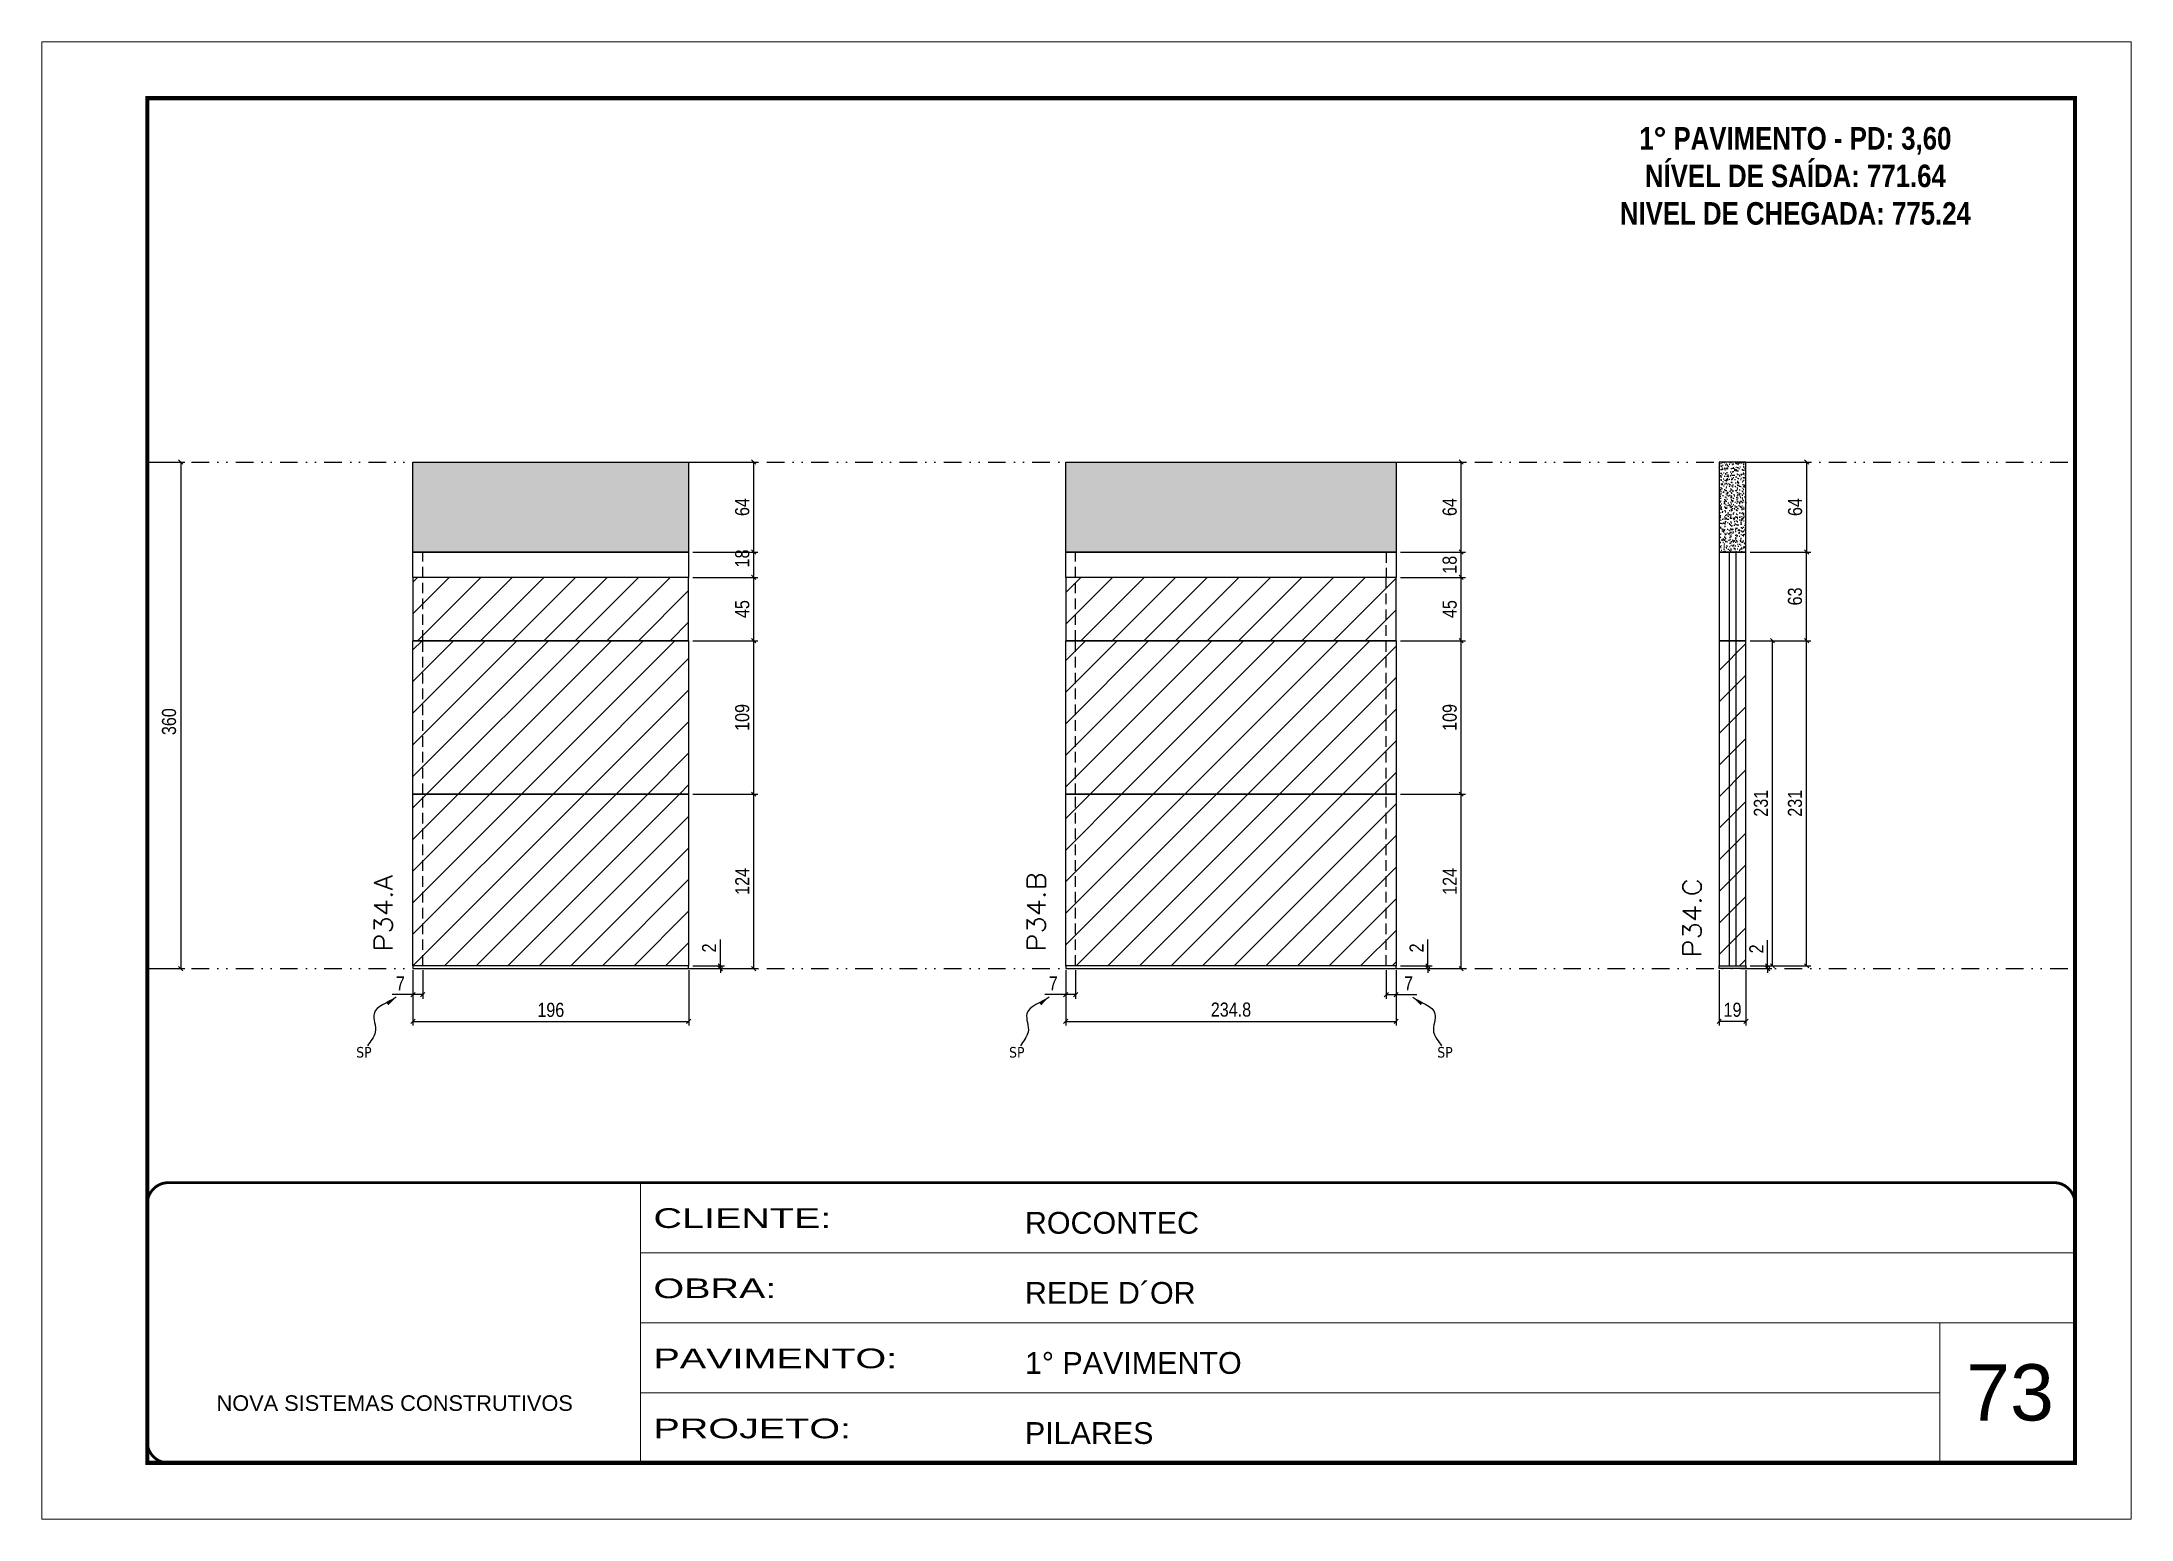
# Model space of a CAD drawing. Extents: x 2949 to 9203, y -16089 to 12527.
# Drawn here: x 2949 to 4434, y -9198 to -8148 of the extents above; entities that cross this region are included whole.
import ezdxf

# ---------------------------------------------------------------- set-up
doc = ezdxf.new("R2010")
doc.units = 0
for name, pattern in [('CONTINUO', [0]), ('DASHED', [0.75, 0.5, -0.25]), ('DIVIDE2', [0.625, 0.25, -0.125, 0, -0.125, 0, -0.125]), ('HIDDEN', [0.375, 0.25, -0.125])]:
    doc.linetypes.add(name, pattern=pattern)
for name, color, linetype, lineweight in [('CARIMBO', 255, 'Continuous', 9), ('Folhas', 255, 'Continuous', 9), ('Hachura', 251, 'Continuous', 9), ('SARRAFO DE PRESSAO', 251, 'DASHED', 9), ('Texto Seção', 7, 'Continuous', 15)]:
    doc.layers.add(name, color=color, linetype=linetype, lineweight=lineweight)
for name, color, linetype in [('COTA', 241, 'Continuous'), ('cotas', 4, 'Continuous'), ('NOMENCLATURA', 7, 'Continuous'), ('Nível', 160, 'Continuous'), ('Painéis', 200, 'Continuous'), ('SARR_2.2x7', 40, 'Continuous'), ('Sarrafo de Pressão', 42, 'HIDDEN'), ('texto', 7, 'Continuous')]:
    doc.layers.add(name, color=color, linetype=linetype)
doc.styles.add('ARIAL', font='arial.ttf')
doc.styles.add('COTA TECNICA', font='techl___.ttf', dxfattribs={"height": 10})
doc.styles.add('COTA TECNICA-50', font='techl___.ttf', dxfattribs={"height": 10})
doc.styles.add('REGUA-120', font='ROMANS.shx', dxfattribs={"height": 15})
doc.styles.add('ROMANC', font='techb___.ttf', dxfattribs={"height": 2.5})
doc.styles.get("Standard").update_dxf_attribs({"font": 'arial.ttf'})
doc.styles.add('Tecnologia', font='')
doc.styles.get('Tecnologia').set_extended_font_data('Forgotten Futurist')
doc.dimstyles.new('COTA PAINEL-50', dxfattribs={"dimtxt": 10, "dimasz": 3, "dimexe": 3, "dimexo": 3, "dimgap": 3, "dimtad": 1, "dimdec": 1, "dimzin": 12, "dimdsep": 46, "dimtxsty": 'COTA TECNICA-50', "dimblk1": 'OBLIQUE', "dimblk2": 'OBLIQUE', "dimsah": 1, "dimcen": 0.9, "dimclrd": 4, "dimclre": 4, "dimclrt": 240, "dimadec": 1, "dimazin": 3, "dimtfac": 1, "dimtdec": 1, "dimtmove": 0, "dimatfit": 3, "dimfxl": 1, "dimtolj": 1, "dimtzin": 12, "dimarcsym": 0})
doc.dimstyles.new('PAINEL', dxfattribs={"dimtxt": 10, "dimasz": 3, "dimexe": 3, "dimexo": 3, "dimgap": 3, "dimtad": 1, "dimdec": 1, "dimzin": 12, "dimdsep": 46, "dimtxsty": 'COTA TECNICA', "dimblk1": 'OBLIQUE', "dimblk2": 'OBLIQUE', "dimsah": 1, "dimcen": 0.9, "dimclrd": 4, "dimclre": 4, "dimclrt": 240, "dimadec": 1, "dimazin": 3, "dimtfac": 1, "dimtdec": 1, "dimtmove": 0, "dimatfit": 3, "dimfxl": 1, "dimtolj": 1, "dimtzin": 12, "dimarcsym": 0})
doc.dimstyles.get("Standard").update_dxf_attribs({"dimtxt": 0.18, "dimasz": 0.18, "dimexe": 0.18, "dimexo": 0.0625, "dimgap": 0.09, "dimtad": 0, "dimtih": 1, "dimtoh": 1, "dimdec": 4, "dimzin": 0, "dimdsep": 46, "dimtxsty": 'Standard', "dimcen": 0.09, "dimadec": 0, "dimazin": 0, "dimtfac": 1, "dimtdec": 4, "dimtofl": 0, "dimtmove": 0, "dimatfit": 3, "dimfxl": 1, "dimtolj": 1, "dimtzin": 0, "dimarcsym": 0})
pattern_1 = [(45, (-126071.967, -37644.947), (-11.2253202, 11.2253202), [])]
pattern_2 = [(45, (-126071.967, -37708.947), (-11.2253202, 11.2253202), [])]

msp = doc.modelspace()

# ---------------------------------------------------------------- texts
at = {"layer": 'CARIMBO', "style": 'ARIAL'}
msp.add_text('73', height=40, dxfattribs=at).set_placement((4316.89, -9127.47))
at = {"layer": 'NOMENCLATURA', "color": 2, "insert": (4195.36, -8181.56), "char_height": 16, "attachment_point": 2, "style": 'ROMANC'}
msp.add_mtext_dynamic_manual_height_columns('\\P1° PAVIMENTO - PD: 3,60\\PNÍVEL DE SAÍDA: 771.64\\PNIVEL DE CHEGADA: 775.24', width=300.2766, gutter_width=1, heights=[0], dxfattribs=at)
at = {"layer": 'texto', "color": 0, "char_height": 7.5, "attachment_point": 5}
for insert in [(3177.99, -8865.83), (3641.97, -8865.83), (3946.33, -8865.83)]:
    msp.add_mtext('{\\fTahoma|b0|i0|c0|p34;\\C4;SP}', dxfattribs=dict(at, insert=insert))
at = {"layer": 'Texto Seção', "style": 'REGUA-120', "width": 1.1}
for s, p in [('P34.A', (3198.31, -8794.27)), ('P34.B', (3662.29, -8794.27)), ('P34.C', (4128.46, -8798.44))]:
    msp.add_text(s, height=13, rotation=90, dxfattribs=at).set_placement(p)

# ---------------------------------------------------------------- blocks, each defined once
blk = doc.blocks.new('9999999999')
at = {"color": 30, "linetype": 'CONTINUO'}
for p, q in [((98564.6, 34230.2), (98564.6, 34429.4)), ((98564.6, 34379.6), (99584, 34379.6)), ((98564.6, 34329.8), (99488, 34329.8)), ((99584, 34329.8), (99488, 34329.8)), ((99488, 34329.8), (99488, 34230.2)), ((98564.6, 34280), (99488, 34280))]:
    blk.add_line(p, q, dxfattribs=at)
at = {"color": 30, "linetype": 'CONTINUO', "const_width": 2}
blk.add_lwpolyline([(99584, 34230.2), (99584, 34414.4, 0.414214), (99569, 34429.4), (98229, 34429.4, 0.414214), (98214, 34414.4), (98214, 34245.2, 0.414214), (98229, 34230.2), (99584, 34230.2)], format="xyb", dxfattribs=at)
at = {"layer": 'Folhas'}
blk.add_lwpolyline([(98139, 34190.2), (99624, 34190.2), (99624, 35240.2), (98139, 35240.2)], close=True, dxfattribs=at)
at = {"layer": 'Folhas', "color": 30, "const_width": 3}
blk.add_lwpolyline([(98214, 34230.2), (99584, 34230.2), (99584, 35200.2), (98214, 35200.2)], close=True, dxfattribs=at)
at = {"color": 7, "linetype": 'Continuous', "ltscale": 5, "style": 'ARIAL'}
for s, height, p in [('ROCONTEC', 15.48, (98837.7, 34393.1)), ('REDE D´OR', 15.48, (98837.7, 34343.3)), ('1° PAVIMENTO', 15.483, (98837.7, 34293.5)), ('NOVA SISTEMAS CONSTRUTIVOS', 11.059, (98263.2, 34267.2)), ('PILARES', 15.48, (98837.7, 34243.7))]:
    blk.add_text(s, height=height, dxfattribs=at).set_placement(p)
at = {"layer": 'Folhas', "color": 7, "style": 'Tecnologia', "width": 1.5}
for s, p in [('CLIENTE:', (98573.7, 34397.2)), ('OBRA:', (98573.7, 34347.3)), ('PAVIMENTO:', (98573.7, 34297.5)), ('PROJETO:', (98573.7, 34247.7))]:
    blk.add_text(s, height=14, dxfattribs=at).set_placement(p)
blk = doc.blocks.new('_Oblique')
at = {"color": 0, "linetype": 'ByBlock', "lineweight": -2}
blk.add_line((-0.5, -0.5), (0.5, 0.5), dxfattribs=at)
blk = doc.blocks.new('*D2653')
at = {"layer": 'cotas', "color": 4, "linetype": 'ByBlock', "lineweight": -2, "transparency": 16777216}
for p, q in [((3027, -8446.3), (3050.8, -8446.3)), ((3047.8, -8446.3), (3047.8, -8806.3)), ((3027, -8806.3), (3050.8, -8806.3))]:
    blk.add_line(p, q, dxfattribs=at)
at = {"layer": 'Defpoints', "color": 0, "linetype": 'ByBlock', "transparency": 16777216}
for p in [(3024, -8446.3), (3024, -8806.3), (3047.8, -8806.3)]:
    blk.add_point(p, dxfattribs=at)
at = {"layer": 'cotas', "color": 4, "linetype": 'ByBlock', "lineweight": -2, "transparency": 16777216, "xscale": 3, "yscale": 3, "zscale": 3}
for p, rotation in [((3047.8, -8446.3), 90), ((3047.8, -8806.3), 270)]:
    blk.add_blockref('_Oblique', p, dxfattribs=dict(at, rotation=rotation))
at = {"layer": 'cotas', "color": 240, "linetype": 'ByBlock', "transparency": 16777216, "insert": (3039.5, -8630.8), "char_height": 10, "attachment_point": 5, "rotation": 90, "style": 'COTA TECNICA'}
blk.add_mtext('\\A1;360', dxfattribs=at)
blk = doc.blocks.new('*D2654')
at = {"layer": 'COTA', "color": 4, "lineweight": -2, "transparency": 16777216}
for p, q in [((3212.8, -8807.3), (3212.8, -8846.8)), ((3408.8, -8807.3), (3408.8, -8846.8)), ((3212.8, -8843.8), (3408.8, -8843.8))]:
    blk.add_line(p, q, dxfattribs=at)
at = {"layer": 'Defpoints', "color": 0, "transparency": 16777216}
for p in [(3212.8, -8804.3), (3408.8, -8804.3), (3408.8, -8843.8)]:
    blk.add_point(p, dxfattribs=at)
at = {"layer": 'COTA', "color": 4, "lineweight": -2, "transparency": 16777216, "xscale": 3, "yscale": 3, "zscale": 3, "rotation": 180}
blk.add_blockref('_Oblique', (3212.8, -8843.8), dxfattribs=at)
at = {"layer": 'COTA', "color": 4, "lineweight": -2, "transparency": 16777216, "xscale": 3, "yscale": 3, "zscale": 3}
blk.add_blockref('_Oblique', (3408.8, -8843.8), dxfattribs=at)
at = {"layer": 'COTA', "color": 240, "transparency": 16777216, "insert": (3310.8, -8835.7), "char_height": 10, "attachment_point": 5, "style": 'COTA TECNICA'}
blk.add_mtext('\\A1;196', dxfattribs=at)
blk = doc.blocks.new('*D2655')
at = {"layer": 'COTA', "color": 4, "lineweight": -2, "transparency": 16777216}
for p, q in [((3411.8, -8446.3), (3458, -8446.3)), ((3455, -8510.3), (3455, -8446.3)), ((3411.8, -8510.3), (3458, -8510.3))]:
    blk.add_line(p, q, dxfattribs=at)
at = {"layer": 'Defpoints', "color": 0, "transparency": 16777216}
for p in [(3408.8, -8446.3), (3455, -8446.3), (3408.8, -8510.3)]:
    blk.add_point(p, dxfattribs=at)
at = {"layer": 'COTA', "color": 4, "lineweight": -2, "transparency": 16777216, "xscale": 3, "yscale": 3, "zscale": 3}
for p, rotation in [((3455, -8446.3), 90), ((3455, -8510.3), 270)]:
    blk.add_blockref('_Oblique', p, dxfattribs=dict(at, rotation=rotation))
at = {"layer": 'COTA', "color": 240, "transparency": 16777216, "insert": (3446.9, -8478.3), "char_height": 10, "attachment_point": 5, "rotation": 90, "style": 'COTA TECNICA'}
blk.add_mtext('\\A1;64', dxfattribs=at)
blk = doc.blocks.new('*D2656')
at = {"layer": 'COTA', "color": 4, "lineweight": -2, "transparency": 16777216}
for p, q in [((3212.8, -8809.3), (3212.8, -8827.8)), ((3219.8, -8807.3), (3219.8, -8827.8)), ((3212.8, -8824.8), (3198, -8824.8)), ((3219.8, -8824.8), (3212.8, -8824.8))]:
    blk.add_line(p, q, dxfattribs=at)
at = {"layer": 'Defpoints', "color": 0, "transparency": 16777216}
for p in [(3219.8, -8804.3), (3212.8, -8806.3), (3212.8, -8824.8)]:
    blk.add_point(p, dxfattribs=at)
at = {"layer": 'COTA', "color": 4, "lineweight": -2, "transparency": 16777216, "xscale": 3, "yscale": 3, "zscale": 3, "rotation": 180}
blk.add_blockref('_Oblique', (3212.8, -8824.8), dxfattribs=at)
at = {"layer": 'COTA', "color": 4, "lineweight": -2, "transparency": 16777216, "xscale": 3, "yscale": 3, "zscale": 3}
blk.add_blockref('_Oblique', (3219.8, -8824.8), dxfattribs=at)
at = {"layer": 'COTA', "color": 240, "transparency": 16777216, "insert": (3203.9, -8816.8), "char_height": 10, "attachment_point": 5, "style": 'COTA TECNICA-50'}
blk.add_mtext('\\A1;7', dxfattribs=at)
blk = doc.blocks.new('*D2657')
at = {"layer": 'COTA', "color": 4, "lineweight": -2, "transparency": 16777216}
for p, q in [((3411.8, -8682.3), (3458, -8682.3)), ((3455, -8806.3), (3455, -8682.3)), ((3411.8, -8806.3), (3458, -8806.3))]:
    blk.add_line(p, q, dxfattribs=at)
at = {"layer": 'Defpoints', "color": 0, "transparency": 16777216}
for p in [(3408.8, -8682.3), (3455, -8682.3), (3408.8, -8806.3)]:
    blk.add_point(p, dxfattribs=at)
at = {"layer": 'COTA', "color": 4, "lineweight": -2, "transparency": 16777216, "xscale": 3, "yscale": 3, "zscale": 3}
for p, rotation in [((3455, -8682.3), 90), ((3455, -8806.3), 270)]:
    blk.add_blockref('_Oblique', p, dxfattribs=dict(at, rotation=rotation))
at = {"layer": 'COTA', "color": 240, "transparency": 16777216, "insert": (3446.9, -8744.3), "char_height": 10, "attachment_point": 5, "rotation": 90, "style": 'COTA TECNICA-50'}
blk.add_mtext('\\A1;124', dxfattribs=at)
blk = doc.blocks.new('*D2658')
at = {"layer": 'COTA', "color": 4, "lineweight": -2, "transparency": 16777216}
for p, q in [((3431.3, -8804.3), (3431.3, -8785.5)), ((3411.8, -8804.3), (3434.3, -8804.3)), ((3431.3, -8806.3), (3431.3, -8804.3)), ((3411.8, -8806.3), (3434.3, -8806.3)), ((3431.3, -8806.3), (3431.3, -8809.3))]:
    blk.add_line(p, q, dxfattribs=at)
at = {"layer": 'Defpoints', "color": 0, "transparency": 16777216}
for p in [(3408.8, -8804.3), (3408.8, -8806.3), (3431.3, -8806.3)]:
    blk.add_point(p, dxfattribs=at)
at = {"layer": 'COTA', "color": 4, "lineweight": -2, "transparency": 16777216, "xscale": 3, "yscale": 3, "zscale": 3}
for p, rotation in [((3431.3, -8804.3), 270), ((3431.3, -8806.3), 90)]:
    blk.add_blockref('_Oblique', p, dxfattribs=dict(at, rotation=rotation))
at = {"layer": 'COTA', "color": 240, "transparency": 16777216, "insert": (3423.3, -8791.6), "char_height": 10, "attachment_point": 5, "rotation": 90, "style": 'COTA TECNICA-50'}
blk.add_mtext('\\A1;2', dxfattribs=at)
blk = doc.blocks.new('*D2659')
at = {"layer": 'COTA', "color": 4, "linetype": 'ByBlock', "lineweight": -2, "transparency": 16777216}
for p, q in [((3411.8, -8573.3), (3458, -8573.3)), ((3455, -8682.3), (3455, -8573.3)), ((3411.8, -8682.3), (3458, -8682.3))]:
    blk.add_line(p, q, dxfattribs=at)
at = {"layer": 'Defpoints', "color": 0, "linetype": 'ByBlock', "transparency": 16777216}
for p in [(3408.8, -8573.3), (3455, -8573.3), (3408.8, -8682.3)]:
    blk.add_point(p, dxfattribs=at)
at = {"layer": 'COTA', "color": 4, "linetype": 'ByBlock', "lineweight": -2, "transparency": 16777216, "xscale": 3, "yscale": 3, "zscale": 3}
for p, rotation in [((3455, -8573.3), 90), ((3455, -8682.3), 270)]:
    blk.add_blockref('_Oblique', p, dxfattribs=dict(at, rotation=rotation))
at = {"layer": 'COTA', "color": 240, "linetype": 'ByBlock', "transparency": 16777216, "insert": (3446.9, -8627.8), "char_height": 10, "attachment_point": 5, "rotation": 90, "style": 'COTA TECNICA'}
blk.add_mtext('\\A1;109', dxfattribs=at)
blk = doc.blocks.new('*D2660')
at = {"layer": 'COTA', "color": 4, "lineweight": -2, "transparency": 16777216}
for p, q in [((3676.8, -8807.3), (3676.8, -8846.8)), ((3911.6, -8807.3), (3911.6, -8846.8)), ((3676.8, -8843.8), (3911.6, -8843.8))]:
    blk.add_line(p, q, dxfattribs=at)
at = {"layer": 'Defpoints', "color": 0, "transparency": 16777216}
for p in [(3676.8, -8804.3), (3911.6, -8804.3), (3911.6, -8843.8)]:
    blk.add_point(p, dxfattribs=at)
at = {"layer": 'COTA', "color": 4, "lineweight": -2, "transparency": 16777216, "xscale": 3, "yscale": 3, "zscale": 3, "rotation": 180}
blk.add_blockref('_Oblique', (3676.8, -8843.8), dxfattribs=at)
at = {"layer": 'COTA', "color": 4, "lineweight": -2, "transparency": 16777216, "xscale": 3, "yscale": 3, "zscale": 3}
blk.add_blockref('_Oblique', (3911.6, -8843.8), dxfattribs=at)
at = {"layer": 'COTA', "color": 240, "transparency": 16777216, "insert": (3794.2, -8835.5), "char_height": 10, "attachment_point": 5, "style": 'COTA TECNICA'}
blk.add_mtext('\\A1;234.8', dxfattribs=at)
blk = doc.blocks.new('*D2661')
at = {"layer": 'COTA', "color": 4, "lineweight": -2, "transparency": 16777216}
for p, q in [((3914.6, -8446.3), (3960.8, -8446.3)), ((3957.8, -8510.3), (3957.8, -8446.3)), ((3914.6, -8510.3), (3960.8, -8510.3))]:
    blk.add_line(p, q, dxfattribs=at)
at = {"layer": 'Defpoints', "color": 0, "transparency": 16777216}
for p in [(3911.6, -8446.3), (3957.8, -8446.3), (3911.6, -8510.3)]:
    blk.add_point(p, dxfattribs=at)
at = {"layer": 'COTA', "color": 4, "lineweight": -2, "transparency": 16777216, "xscale": 3, "yscale": 3, "zscale": 3}
for p, rotation in [((3957.8, -8446.3), 90), ((3957.8, -8510.3), 270)]:
    blk.add_blockref('_Oblique', p, dxfattribs=dict(at, rotation=rotation))
at = {"layer": 'COTA', "color": 240, "transparency": 16777216, "insert": (3949.7, -8478.3), "char_height": 10, "attachment_point": 5, "rotation": 90, "style": 'COTA TECNICA'}
blk.add_mtext('\\A1;64', dxfattribs=at)
blk = doc.blocks.new('*D2662')
at = {"layer": 'COTA', "color": 4, "lineweight": -2, "transparency": 16777216}
for p, q in [((3676.8, -8809.3), (3676.8, -8827.8)), ((3683.8, -8807.3), (3683.8, -8827.8)), ((3676.8, -8824.8), (3662, -8824.8)), ((3683.8, -8824.8), (3676.8, -8824.8))]:
    blk.add_line(p, q, dxfattribs=at)
at = {"layer": 'Defpoints', "color": 0, "transparency": 16777216}
for p in [(3683.8, -8804.3), (3676.8, -8806.3), (3676.8, -8824.8)]:
    blk.add_point(p, dxfattribs=at)
at = {"layer": 'COTA', "color": 4, "lineweight": -2, "transparency": 16777216, "xscale": 3, "yscale": 3, "zscale": 3, "rotation": 180}
blk.add_blockref('_Oblique', (3676.8, -8824.8), dxfattribs=at)
at = {"layer": 'COTA', "color": 4, "lineweight": -2, "transparency": 16777216, "xscale": 3, "yscale": 3, "zscale": 3}
blk.add_blockref('_Oblique', (3683.8, -8824.8), dxfattribs=at)
at = {"layer": 'COTA', "color": 240, "transparency": 16777216, "insert": (3667.9, -8816.8), "char_height": 10, "attachment_point": 5, "style": 'COTA TECNICA-50'}
blk.add_mtext('\\A1;7', dxfattribs=at)
blk = doc.blocks.new('*D2663')
at = {"layer": 'COTA', "color": 4, "lineweight": -2, "transparency": 16777216}
for p, q in [((3904.6, -8807.3), (3904.6, -8827.8)), ((3911.6, -8809.3), (3911.6, -8827.8)), ((3904.6, -8824.8), (3911.6, -8824.8)), ((3911.6, -8824.8), (3926.3, -8824.8))]:
    blk.add_line(p, q, dxfattribs=at)
at = {"layer": 'Defpoints', "color": 0, "transparency": 16777216}
for p in [(3904.6, -8804.3), (3911.6, -8806.3), (3911.6, -8824.8)]:
    blk.add_point(p, dxfattribs=at)
at = {"layer": 'COTA', "color": 4, "lineweight": -2, "transparency": 16777216, "xscale": 3, "yscale": 3, "zscale": 3, "rotation": 180}
blk.add_blockref('_Oblique', (3904.6, -8824.8), dxfattribs=at)
at = {"layer": 'COTA', "color": 4, "lineweight": -2, "transparency": 16777216, "xscale": 3, "yscale": 3, "zscale": 3}
blk.add_blockref('_Oblique', (3911.6, -8824.8), dxfattribs=at)
at = {"layer": 'COTA', "color": 240, "transparency": 16777216, "insert": (3920.4, -8816.8), "char_height": 10, "attachment_point": 5, "style": 'COTA TECNICA-50'}
blk.add_mtext('\\A1;7', dxfattribs=at)
blk = doc.blocks.new('*D2664')
at = {"layer": 'COTA', "color": 4, "lineweight": -2, "transparency": 16777216}
for p, q in [((3914.6, -8682.3), (3960.8, -8682.3)), ((3957.8, -8806.3), (3957.8, -8682.3)), ((3914.6, -8806.3), (3960.8, -8806.3))]:
    blk.add_line(p, q, dxfattribs=at)
at = {"layer": 'Defpoints', "color": 0, "transparency": 16777216}
for p in [(3911.6, -8682.3), (3957.8, -8682.3), (3911.6, -8806.3)]:
    blk.add_point(p, dxfattribs=at)
at = {"layer": 'COTA', "color": 4, "lineweight": -2, "transparency": 16777216, "xscale": 3, "yscale": 3, "zscale": 3}
for p, rotation in [((3957.8, -8682.3), 90), ((3957.8, -8806.3), 270)]:
    blk.add_blockref('_Oblique', p, dxfattribs=dict(at, rotation=rotation))
at = {"layer": 'COTA', "color": 240, "transparency": 16777216, "insert": (3949.7, -8744.3), "char_height": 10, "attachment_point": 5, "rotation": 90, "style": 'COTA TECNICA-50'}
blk.add_mtext('\\A1;124', dxfattribs=at)
blk = doc.blocks.new('*D2665')
at = {"layer": 'COTA', "color": 4, "lineweight": -2, "transparency": 16777216}
for p, q in [((3934.1, -8804.3), (3934.1, -8785.5)), ((3914.6, -8804.3), (3937.1, -8804.3)), ((3934.1, -8806.3), (3934.1, -8804.3)), ((3914.6, -8806.3), (3937.1, -8806.3)), ((3934.1, -8806.3), (3934.1, -8809.3))]:
    blk.add_line(p, q, dxfattribs=at)
at = {"layer": 'Defpoints', "color": 0, "transparency": 16777216}
for p in [(3911.6, -8804.3), (3911.6, -8806.3), (3934.1, -8806.3)]:
    blk.add_point(p, dxfattribs=at)
at = {"layer": 'COTA', "color": 4, "lineweight": -2, "transparency": 16777216, "xscale": 3, "yscale": 3, "zscale": 3}
for p, rotation in [((3934.1, -8804.3), 270), ((3934.1, -8806.3), 90)]:
    blk.add_blockref('_Oblique', p, dxfattribs=dict(at, rotation=rotation))
at = {"layer": 'COTA', "color": 240, "transparency": 16777216, "insert": (3926.1, -8791.6), "char_height": 10, "attachment_point": 5, "rotation": 90, "style": 'COTA TECNICA-50'}
blk.add_mtext('\\A1;2', dxfattribs=at)
blk = doc.blocks.new('*D2666')
at = {"layer": 'COTA', "color": 4, "linetype": 'ByBlock', "lineweight": -2, "transparency": 16777216}
for p, q in [((3914.6, -8573.3), (3960.8, -8573.3)), ((3957.8, -8682.3), (3957.8, -8573.3)), ((3914.6, -8682.3), (3960.8, -8682.3))]:
    blk.add_line(p, q, dxfattribs=at)
at = {"layer": 'Defpoints', "color": 0, "linetype": 'ByBlock', "transparency": 16777216}
for p in [(3911.6, -8573.3), (3957.8, -8573.3), (3911.6, -8682.3)]:
    blk.add_point(p, dxfattribs=at)
at = {"layer": 'COTA', "color": 4, "linetype": 'ByBlock', "lineweight": -2, "transparency": 16777216, "xscale": 3, "yscale": 3, "zscale": 3}
for p, rotation in [((3957.8, -8573.3), 90), ((3957.8, -8682.3), 270)]:
    blk.add_blockref('_Oblique', p, dxfattribs=dict(at, rotation=rotation))
at = {"layer": 'COTA', "color": 240, "linetype": 'ByBlock', "transparency": 16777216, "insert": (3949.7, -8627.8), "char_height": 10, "attachment_point": 5, "rotation": 90, "style": 'COTA TECNICA'}
blk.add_mtext('\\A1;109', dxfattribs=at)
blk = doc.blocks.new('*D2667')
at = {"layer": 'COTA', "color": 4, "lineweight": -2, "transparency": 16777216}
for p, q in [((4141.2, -8807.3), (4141.2, -8846.7)), ((4160.2, -8807.3), (4160.2, -8846.7)), ((4141.2, -8843.7), (4160.2, -8843.7))]:
    blk.add_line(p, q, dxfattribs=at)
at = {"layer": 'Defpoints', "color": 0, "transparency": 16777216}
for p in [(4141.2, -8804.3), (4160.2, -8804.3), (4160.2, -8843.7)]:
    blk.add_point(p, dxfattribs=at)
at = {"layer": 'COTA', "color": 4, "lineweight": -2, "transparency": 16777216, "xscale": 3, "yscale": 3, "zscale": 3, "rotation": 180}
blk.add_blockref('_Oblique', (4141.2, -8843.7), dxfattribs=at)
at = {"layer": 'COTA', "color": 4, "lineweight": -2, "transparency": 16777216, "xscale": 3, "yscale": 3, "zscale": 3}
blk.add_blockref('_Oblique', (4160.2, -8843.7), dxfattribs=at)
at = {"layer": 'COTA', "color": 240, "transparency": 16777216, "insert": (4150.7, -8835.6), "char_height": 10, "attachment_point": 5, "style": 'COTA TECNICA'}
blk.add_mtext('\\A1;19', dxfattribs=at)
blk = doc.blocks.new('*D2668')
at = {"layer": 'COTA', "color": 4, "lineweight": -2, "transparency": 16777216}
for p, q in [((4175.6, -8804.3), (4175.6, -8786.2)), ((4163.2, -8804.3), (4178.6, -8804.3)), ((4175.6, -8806.3), (4175.6, -8804.3)), ((4163.2, -8806.3), (4178.6, -8806.3)), ((4175.6, -8806.3), (4175.6, -8809.3))]:
    blk.add_line(p, q, dxfattribs=at)
at = {"layer": 'Defpoints', "color": 0, "transparency": 16777216}
for p in [(4160.2, -8804.3), (4175.6, -8804.3), (4160.2, -8806.3)]:
    blk.add_point(p, dxfattribs=at)
at = {"layer": 'COTA', "color": 4, "lineweight": -2, "transparency": 16777216, "xscale": 3, "yscale": 3, "zscale": 3}
for p, rotation in [((4175.6, -8804.3), 270), ((4175.6, -8806.3), 90)]:
    blk.add_blockref('_Oblique', p, dxfattribs=dict(at, rotation=rotation))
at = {"layer": 'COTA', "color": 240, "transparency": 16777216, "insert": (4167.6, -8792.3), "char_height": 10, "attachment_point": 5, "rotation": 90, "style": 'COTA TECNICA-50'}
blk.add_mtext('\\A1;2', dxfattribs=at)
blk = doc.blocks.new('*D2690')
at = {"layer": 'COTA', "color": 4, "linetype": 'ByBlock', "lineweight": -2, "transparency": 16777216}
for p, q in [((4163.2, -8446.3), (4206.3, -8446.3)), ((4203.3, -8446.3), (4203.3, -8510.3)), ((4163.2, -8510.3), (4206.3, -8510.3))]:
    blk.add_line(p, q, dxfattribs=at)
at = {"layer": 'Defpoints', "color": 0, "linetype": 'ByBlock', "transparency": 16777216}
for p in [(4160.2, -8446.3), (4160.2, -8510.3), (4203.3, -8510.3)]:
    blk.add_point(p, dxfattribs=at)
at = {"layer": 'COTA', "color": 4, "linetype": 'ByBlock', "lineweight": -2, "transparency": 16777216, "xscale": 3, "yscale": 3, "zscale": 3}
for p, rotation in [((4203.3, -8446.3), 90), ((4203.3, -8510.3), 270)]:
    blk.add_blockref('_Oblique', p, dxfattribs=dict(at, rotation=rotation))
at = {"layer": 'COTA', "color": 240, "linetype": 'ByBlock', "transparency": 16777216, "insert": (4195.2, -8478.3), "char_height": 10, "attachment_point": 5, "rotation": 90, "style": 'COTA TECNICA'}
blk.add_mtext('\\A1;64', dxfattribs=at)
blk = doc.blocks.new('*D2691')
at = {"layer": 'COTA', "color": 4, "linetype": 'ByBlock', "lineweight": -2, "transparency": 16777216}
for p, q in [((4163.2, -8573.3), (4206.3, -8573.3)), ((4203.3, -8804.3), (4203.3, -8573.3)), ((4163.2, -8804.3), (4206.3, -8804.3))]:
    blk.add_line(p, q, dxfattribs=at)
at = {"layer": 'Defpoints', "color": 0, "linetype": 'ByBlock', "transparency": 16777216}
for p in [(4160.2, -8573.3), (4203.3, -8573.3), (4160.2, -8804.3)]:
    blk.add_point(p, dxfattribs=at)
at = {"layer": 'COTA', "color": 4, "linetype": 'ByBlock', "lineweight": -2, "transparency": 16777216, "xscale": 3, "yscale": 3, "zscale": 3}
for p, rotation in [((4203.3, -8573.3), 90), ((4203.3, -8804.3), 270)]:
    blk.add_blockref('_Oblique', p, dxfattribs=dict(at, rotation=rotation))
at = {"layer": 'COTA', "color": 240, "linetype": 'ByBlock', "transparency": 16777216, "insert": (4195.1, -8688.8), "char_height": 10, "attachment_point": 5, "rotation": 90, "style": 'COTA TECNICA'}
blk.add_mtext('\\A1;231', dxfattribs=at)
blk = doc.blocks.new('*D2692')
at = {"layer": 'COTA', "color": 4, "linetype": 'ByBlock', "lineweight": -2, "transparency": 16777216}
for p, q in [((4163.2, -8573.3), (4182.1, -8573.3)), ((4179.1, -8804.3), (4179.1, -8573.3)), ((4163.2, -8804.3), (4182.1, -8804.3))]:
    blk.add_line(p, q, dxfattribs=at)
at = {"layer": 'Defpoints', "color": 0, "linetype": 'ByBlock', "transparency": 16777216}
for p in [(4160.2, -8573.3), (4179.1, -8573.3), (4160.2, -8804.3)]:
    blk.add_point(p, dxfattribs=at)
at = {"layer": 'COTA', "color": 4, "linetype": 'ByBlock', "lineweight": -2, "transparency": 16777216, "xscale": 3, "yscale": 3, "zscale": 3}
for p, rotation in [((4179.1, -8573.3), 90), ((4179.1, -8804.3), 270)]:
    blk.add_blockref('_Oblique', p, dxfattribs=dict(at, rotation=rotation))
at = {"layer": 'COTA', "color": 240, "linetype": 'ByBlock', "transparency": 16777216, "insert": (4170.9, -8688.8), "char_height": 10, "attachment_point": 5, "rotation": 90, "style": 'COTA TECNICA'}
blk.add_mtext('\\A1;231', dxfattribs=at)
blk = doc.blocks.new('*D2688')
at = {"layer": 'COTA', "color": 4, "linetype": 'ByBlock', "lineweight": -2, "transparency": 16777216}
for p, q in [((3411.8, -8528.3), (3458, -8528.3)), ((3455, -8573.3), (3455, -8528.3)), ((3411.8, -8573.3), (3458, -8573.3))]:
    blk.add_line(p, q, dxfattribs=at)
at = {"layer": 'Defpoints', "color": 0, "linetype": 'ByBlock', "transparency": 16777216}
for p in [(3408.8, -8528.3), (3455, -8528.3), (3408.8, -8573.3)]:
    blk.add_point(p, dxfattribs=at)
at = {"layer": 'COTA', "color": 4, "linetype": 'ByBlock', "lineweight": -2, "transparency": 16777216, "xscale": 3, "yscale": 3, "zscale": 3}
for p, rotation in [((3455, -8528.3), 90), ((3455, -8573.3), 270)]:
    blk.add_blockref('_Oblique', p, dxfattribs=dict(at, rotation=rotation))
at = {"layer": 'COTA', "color": 240, "linetype": 'ByBlock', "transparency": 16777216, "insert": (3446.9, -8550.8), "char_height": 10, "attachment_point": 5, "rotation": 90, "style": 'COTA TECNICA'}
blk.add_mtext('\\A1;45', dxfattribs=at)
blk = doc.blocks.new('*D2685')
at = {"layer": 'COTA', "color": 4, "linetype": 'ByBlock', "lineweight": -2, "transparency": 16777216}
for p, q in [((3914.6, -8528.3), (3960.8, -8528.3)), ((3957.8, -8573.3), (3957.8, -8528.3)), ((3914.6, -8573.3), (3960.8, -8573.3))]:
    blk.add_line(p, q, dxfattribs=at)
at = {"layer": 'Defpoints', "color": 0, "linetype": 'ByBlock', "transparency": 16777216}
for p in [(3911.6, -8528.3), (3957.8, -8528.3), (3911.6, -8573.3)]:
    blk.add_point(p, dxfattribs=at)
at = {"layer": 'COTA', "color": 4, "linetype": 'ByBlock', "lineweight": -2, "transparency": 16777216, "xscale": 3, "yscale": 3, "zscale": 3}
for p, rotation in [((3957.8, -8528.3), 90), ((3957.8, -8573.3), 270)]:
    blk.add_blockref('_Oblique', p, dxfattribs=dict(at, rotation=rotation))
at = {"layer": 'COTA', "color": 240, "linetype": 'ByBlock', "transparency": 16777216, "insert": (3949.7, -8550.8), "char_height": 10, "attachment_point": 5, "rotation": 90, "style": 'COTA TECNICA'}
blk.add_mtext('\\A1;45', dxfattribs=at)
blk = doc.blocks.new('*D2686')
at = {"layer": 'COTA', "color": 4, "linetype": 'ByBlock', "lineweight": -2, "transparency": 16777216}
for p, q in [((4163.2, -8510.3), (4206.3, -8510.3)), ((4203.3, -8573.3), (4203.3, -8510.3)), ((4163.2, -8573.3), (4206.3, -8573.3))]:
    blk.add_line(p, q, dxfattribs=at)
at = {"layer": 'Defpoints', "color": 0, "linetype": 'ByBlock', "transparency": 16777216}
for p in [(4160.2, -8510.3), (4203.3, -8510.3), (4160.2, -8573.3)]:
    blk.add_point(p, dxfattribs=at)
at = {"layer": 'COTA', "color": 4, "linetype": 'ByBlock', "lineweight": -2, "transparency": 16777216, "xscale": 3, "yscale": 3, "zscale": 3}
for p, rotation in [((4203.3, -8510.3), 90), ((4203.3, -8573.3), 270)]:
    blk.add_blockref('_Oblique', p, dxfattribs=dict(at, rotation=rotation))
at = {"layer": 'COTA', "color": 240, "linetype": 'ByBlock', "transparency": 16777216, "insert": (4195.1, -8541.8), "char_height": 10, "attachment_point": 5, "rotation": 90, "style": 'COTA TECNICA'}
blk.add_mtext('\\A1;63', dxfattribs=at)
blk = doc.blocks.new('*D2689')
at = {"layer": 'COTA', "color": 4, "lineweight": -2, "transparency": 16777216}
for p, q in [((3411.8, -8510.3), (3458, -8510.3)), ((3455, -8528.3), (3455, -8510.3)), ((3411.8, -8528.3), (3458, -8528.3))]:
    blk.add_line(p, q, dxfattribs=at)
at = {"layer": 'Defpoints', "color": 0, "transparency": 16777216}
for p in [(3408.8, -8510.3), (3455, -8510.3), (3408.8, -8528.3)]:
    blk.add_point(p, dxfattribs=at)
at = {"layer": 'COTA', "color": 4, "lineweight": -2, "transparency": 16777216, "xscale": 3, "yscale": 3, "zscale": 3}
for p, rotation in [((3455, -8510.3), 90), ((3455, -8528.3), 270)]:
    blk.add_blockref('_Oblique', p, dxfattribs=dict(at, rotation=rotation))
at = {"layer": 'COTA', "color": 240, "transparency": 16777216, "insert": (3446.9, -8514.8), "char_height": 10, "attachment_point": 5, "rotation": 90, "style": 'COTA TECNICA'}
blk.add_mtext('\\A1;18', dxfattribs=at)
blk = doc.blocks.new('*D2697')
at = {"layer": 'COTA', "color": 4, "lineweight": -2, "transparency": 16777216}
for p, q in [((3914.6, -8510.3), (3960.8, -8510.3)), ((3957.8, -8528.3), (3957.8, -8510.3)), ((3914.6, -8528.3), (3960.8, -8528.3))]:
    blk.add_line(p, q, dxfattribs=at)
at = {"layer": 'Defpoints', "color": 0, "transparency": 16777216}
for p in [(3911.6, -8510.3), (3957.8, -8510.3), (3911.6, -8528.3)]:
    blk.add_point(p, dxfattribs=at)
at = {"layer": 'COTA', "color": 4, "lineweight": -2, "transparency": 16777216, "xscale": 3, "yscale": 3, "zscale": 3}
for p, rotation in [((3957.8, -8510.3), 90), ((3957.8, -8528.3), 270)]:
    blk.add_blockref('_Oblique', p, dxfattribs=dict(at, rotation=rotation))
at = {"layer": 'COTA', "color": 240, "transparency": 16777216, "insert": (3949.7, -8519.3), "char_height": 10, "attachment_point": 5, "rotation": 90, "style": 'COTA TECNICA'}
blk.add_mtext('\\A1;18', dxfattribs=at)

# ---------------------------------------------------------------- dimensions: what is measured, and where the dimension line sits
at = {"layer": 'COTA'}
for base, p1, p2, picture, middle in [((3455.01, -8446.33), (3408.77, -8510.33), (3408.77, -8446.33), '*D2655', (3455.01, -8478.33)), ((3957.79, -8446.33), (3911.55, -8510.33), (3911.55, -8446.33), '*D2661', (3957.79, -8478.33))]:
    dim = msp.add_linear_dim(base=base, p1=p1, p2=p2, angle=90, dimstyle='PAINEL', override={"dimarcsym": 2}, dxfattribs=at)
    dim.commit()
    dim.dimension.update_dxf_attribs({"geometry": picture, "text_midpoint": middle, "dimtype": 160})
at = {"layer": 'COTA', "linetype": 'ByBlock'}
for base, p1, p2, picture, middle in [((4203.31, -8510.33), (4160.23, -8446.33), (4160.23, -8510.33), '*D2690', (4195.21, -8478.33)), ((4203.31, -8510.33), (4160.23, -8573.33), (4160.23, -8510.33), '*D2686', (4195.09, -8541.83)), ((3455.01, -8528.33), (3408.77, -8573.33), (3408.77, -8528.33), '*D2688', (3446.9, -8550.83)), ((3957.79, -8528.33), (3911.55, -8573.33), (3911.55, -8528.33), '*D2685', (3949.68, -8550.83)), ((3455.01, -8573.33), (3408.77, -8682.33), (3408.77, -8573.33), '*D2659', (3446.88, -8627.83)), ((3957.79, -8573.33), (3911.55, -8682.33), (3911.55, -8573.33), '*D2666', (3949.66, -8627.83)), ((4203.31, -8573.33), (4160.23, -8804.33), (4160.23, -8573.33), '*D2691', (4195.09, -8688.83)), ((4179.14, -8573.33), (4160.23, -8804.33), (4160.23, -8573.33), '*D2692', (4170.92, -8688.83))]:
    dim = msp.add_linear_dim(base=base, p1=p1, p2=p2, angle=90, dimstyle='PAINEL', dxfattribs=at)
    dim.commit()
    dim.dimension.update_dxf_attribs({"geometry": picture, "text_midpoint": middle})
at = {"layer": 'COTA'}
for base, p1, p2, dimstyle, picture, middle in [((3455.01, -8510.33), (3408.77, -8528.33), (3408.77, -8510.33), 'PAINEL', '*D2689', (3455.01, -8514.83)), ((3957.79, -8510.33), (3911.55, -8528.33), (3911.55, -8510.33), 'PAINEL', '*D2697', (3957.79, -8519.33)), ((3431.29, -8806.33), (3408.77, -8804.33), (3408.77, -8806.33), 'COTA PAINEL-50', '*D2658', (3431.29, -8791.59)), ((3934.08, -8806.33), (3911.55, -8804.33), (3911.55, -8806.33), 'COTA PAINEL-50', '*D2665', (3934.08, -8791.59)), ((4175.6, -8804.33), (4160.23, -8806.33), (4160.23, -8804.33), 'COTA PAINEL-50', '*D2668', (4175.6, -8792.28))]:
    dim = msp.add_linear_dim(base=base, p1=p1, p2=p2, angle=90, dimstyle=dimstyle, dxfattribs=at)
    dim.commit()
    dim.dimension.update_dxf_attribs({"geometry": picture, "text_midpoint": middle, "dimtype": 160})
for base, p1, p2, angle, picture, middle in [((3455.01, -8682.33), (3408.77, -8806.33), (3408.77, -8682.33), 90, '*D2657', (3446.94, -8744.33)), ((3957.79, -8682.33), (3911.55, -8806.33), (3911.55, -8682.33), 90, '*D2664', (3949.72, -8744.33)), ((3212.77, -8824.84), (3219.77, -8804.33), (3212.77, -8806.33), 180, '*D2656', (3203.9, -8816.77)), ((3676.75, -8824.84), (3683.75, -8804.33), (3676.75, -8806.33), 180, '*D2662', (3667.89, -8816.77))]:
    dim = msp.add_linear_dim(base=base, p1=p1, p2=p2, angle=angle, dimstyle='COTA PAINEL-50', dxfattribs=at)
    dim.commit()
    dim.dimension.update_dxf_attribs({"geometry": picture, "text_midpoint": middle})
for base, p1, p2, picture, middle in [((3408.77, -8843.79), (3212.77, -8804.33), (3408.77, -8804.33), '*D2654', (3310.77, -8835.66)), ((3911.55, -8843.79), (3676.75, -8804.33), (3911.55, -8804.33), '*D2660', (3794.15, -8835.55)), ((4160.23, -8843.68), (4141.23, -8804.33), (4160.23, -8804.33), '*D2667', (4150.73, -8835.59))]:
    dim = msp.add_linear_dim(base=base, p1=p1, p2=p2, dimstyle='PAINEL', override={"dimarcsym": 2}, dxfattribs=at)
    dim.commit()
    dim.dimension.update_dxf_attribs({"geometry": picture, "text_midpoint": middle})
dim = msp.add_linear_dim(base=(3911.55, -8824.84), p1=(3904.55, -8804.33), p2=(3911.55, -8806.33), dimstyle='COTA PAINEL-50', dxfattribs=at)
dim.commit()
dim.dimension.update_dxf_attribs({"geometry": '*D2663', "text_midpoint": (3920.42, -8816.77)})
at = {"layer": 'cotas', "linetype": 'ByBlock'}
dim = msp.add_linear_dim(base=(3047.75, -8806.33), p1=(3024.03, -8446.33), p2=(3024.03, -8806.33), angle=90, dimstyle='PAINEL', dxfattribs=at)
dim.commit()
dim.dimension.update_dxf_attribs({"geometry": '*D2653', "text_midpoint": (3047.75, -8630.83), "dimtype": 160})

# ---------------------------------------------------------------- hatches: boundary and pattern name
at = {"layer": 'COTA', "linetype": 'ByBlock'}
h = msp.add_hatch(dxfattribs=at)
h.set_pattern_fill('AR-CONC', color=256, scale=0.03)
h.set_pattern_definition([(50, (-128199.012, -37623.747), (5.46554007, -0.47817257), [0.5715, -6.2865]), (355, (-128199.012, -37623.747), (-1.05730264, 5.73170536), [0.4572, -5.02921753]), (100.4514447, (-128198.5565, -37623.787), (4.40823741, 5.25353256), [0.48570026, -5.34270734]), (46.1842, (-128199.012, -37622.223), (8.13237123, -1.26126984), [0.85725, -9.42975]), (96.6355576, (-128198.334, -37622.328), (7.122124, 7.42278374), [0.7285507, -8.01406824]), (351.184151, (-128199.012, -37622.223), (7.122124, 7.42278374), [0.685799, -7.54379196]), (21, (-128198.25, -37622.604), (4.54843174, -3.06795595), [0.5715, -6.2865]), (326, (-128198.25, -37622.604), (1.85406085, 5.52563898), [0.4572, -5.0292]), (71.451445, (-128197.871, -37622.8596), (6.40249258, 2.45768307), [0.48570026, -5.34269813]), (37.5, (-128199.012, -37623.747), (0.092658098, 2.536651166), [0, -4.96824, 0, -5.1054, 0, -5.04825]), (7.5, (-128199.012, -37623.747), (2.004589875, 3.005417245), [0, -2.91084, 0, -4.85394, 0, -1.92405]), (327.5, (-128200.7112, -37623.747), (4.067717855, -0.17186232), [0, -1.905, 0, -5.9436, 0, -7.8867]), (317.5, (-128201.4732, -37623.747), (4.44387544, 0.76279473), [0, -2.4765, 0, -3.94716, 0, -5.6007])])
h.paths.add_polyline_path([(3408.77, -8510.33), (3212.77, -8510.33), (3212.77, -8446.33), (3408.77, -8446.33)])
h = msp.add_hatch(dxfattribs=at)
h.set_pattern_fill('AR-CONC', color=256, scale=0.03)
h.set_pattern_definition([(50, (-127735.03, -37623.747), (5.46554007, -0.47817257), [0.5715, -6.2865]), (355, (-127735.03, -37623.747), (-1.05730264, 5.73170536), [0.4572, -5.02921753]), (100.4514447, (-127734.5744, -37623.787), (4.40823741, 5.25353256), [0.48570026, -5.34270734]), (46.1842, (-127735.03, -37622.223), (8.13237123, -1.26126984), [0.85725, -9.42975]), (96.6355576, (-127734.352, -37622.328), (7.122124, 7.42278374), [0.7285507, -8.01406824]), (351.184151, (-127735.03, -37622.223), (7.122124, 7.42278374), [0.685799, -7.54379196]), (21, (-127734.268, -37622.604), (4.54843174, -3.06795595), [0.5715, -6.2865]), (326, (-127734.268, -37622.604), (1.85406085, 5.52563898), [0.4572, -5.0292]), (71.451445, (-127733.889, -37622.8596), (6.40249258, 2.45768307), [0.48570026, -5.34269813]), (37.5, (-127735.0299, -37623.747), (0.092658098, 2.536651166), [0, -4.96824, 0, -5.1054, 0, -5.04825]), (7.5, (-127735.03, -37623.747), (2.004589875, 3.005417245), [0, -2.91084, 0, -4.85394, 0, -1.92405]), (327.5, (-127736.7291, -37623.747), (4.067717855, -0.17186232), [0, -1.905, 0, -5.9436, 0, -7.8867]), (317.5, (-127737.491, -37623.747), (4.44387544, 0.76279473), [0, -2.4765, 0, -3.94716, 0, -5.6007])])
h.paths.add_polyline_path([(3911.55, -8510.33), (3676.75, -8510.33), (3676.75, -8446.33), (3911.55, -8446.33)])
h = msp.add_hatch(dxfattribs=at)
h.set_pattern_fill('AR-CONC', color=256, scale=0.03)
h.set_pattern_definition([(50, (-127750.423, -42256.2473), (5.46554007, -0.47817257), [0.5715, -6.2865]), (355, (-127750.423, -42256.2473), (-1.05730264, 5.73170536), [0.4572, -5.02921753]), (100.4514447, (-127749.9676, -42256.287), (4.40823741, 5.25353256), [0.48570026, -5.34270734]), (46.1842, (-127750.423, -42254.7233), (8.13237123, -1.26126984), [0.85725, -9.42975]), (96.6355576, (-127749.745, -42254.8285), (7.122124, 7.42278374), [0.7285507, -8.01406824]), (351.184151, (-127750.423, -42254.723), (7.122124, 7.42278374), [0.685799, -7.54379196]), (21, (-127749.661, -42255.1043), (4.54843174, -3.06795595), [0.5715, -6.2865]), (326, (-127749.661, -42255.1043), (1.85406085, 5.52563898), [0.4572, -5.0292]), (71.451445, (-127749.282, -42255.36), (6.40249258, 2.45768307), [0.48570026, -5.34269813]), (37.5, (-127750.423, -42256.2473), (0.092658098, 2.536651166), [0, -4.96824, 0, -5.1054, 0, -5.04825]), (7.5, (-127750.423, -42256.2473), (2.004589875, 3.005417245), [0, -2.91084, 0, -4.85394, 0, -1.92405]), (327.5, (-127752.1223, -42256.2473), (4.067717855, -0.17186232), [0, -1.905, 0, -5.9436, 0, -7.8867]), (317.5, (-127752.8843, -42256.2473), (4.44387544, 0.76279473), [0, -2.4765, 0, -3.94716, 0, -5.6007])])
h.paths.add_polyline_path([(4160.23, -8446.33), (4141.23, -8446.33), (4141.23, -8510.33), (4160.23, -8510.33)])
at = {"layer": 'Hachura', "linetype": 'ByBlock'}
h = msp.add_hatch(dxfattribs=at)
h.set_pattern_fill('ANSI31', color=256, scale=5)
h.set_pattern_definition(pattern_2)
h.paths.add_polyline_path([(3408.77, -8573.33), (3408.77, -8528.33), (3212.77, -8528.33), (3212.77, -8573.33)])
h = msp.add_hatch(dxfattribs=at)
h.set_pattern_fill('ANSI31', color=256, scale=5)
h.set_pattern_definition(pattern_2)
h.paths.add_polyline_path([(3911.55, -8573.33), (3911.55, -8528.33), (3676.75, -8528.33), (3676.75, -8573.33)])
h = msp.add_hatch(dxfattribs=at)
h.set_pattern_fill('ANSI31', color=256, scale=5)
h.set_pattern_definition(pattern_1)
h.paths.add_polyline_path([(3212.77, -8573.33), (3212.77, -8682.33), (3408.77, -8682.33), (3408.77, -8573.33)])
h = msp.add_hatch(dxfattribs=at)
h.set_pattern_fill('ANSI31', color=256, scale=5)
h.set_pattern_definition(pattern_1)
h.paths.add_polyline_path([(3676.75, -8573.33), (3676.75, -8682.33), (3911.55, -8682.33), (3911.55, -8573.33)])
h = msp.add_hatch(dxfattribs=at)
h.set_pattern_fill('ANSI31', color=256, scale=5)
h.set_pattern_definition(pattern_1)
h.paths.add_polyline_path([(4141.23, -8804.33), (4160.23, -8804.33), (4160.23, -8573.33), (4141.23, -8573.33)])
h = msp.add_hatch(dxfattribs=at)
h.set_pattern_fill('ANSI31', color=256, scale=5)
h.set_pattern_definition(pattern_1)
h.paths.add_polyline_path([(3408.77, -8682.33), (3212.77, -8682.33), (3212.77, -8804.33), (3408.77, -8804.33)])
h = msp.add_hatch(dxfattribs=at)
h.set_pattern_fill('ANSI31', color=256, scale=5)
h.set_pattern_definition(pattern_1)
h.paths.add_polyline_path([(3911.55, -8682.33), (3676.75, -8682.33), (3676.75, -8804.33), (3911.55, -8804.33)])

# ---------------------------------------------------------------- linework, layer by layer
at = {"layer": 'COTA', "linetype": 'ByBlock'}
for points in [[(3408.77, -8510.33), (3212.77, -8510.33), (3212.77, -8446.33), (3408.77, -8446.33)], [(3911.55, -8510.33), (3676.75, -8510.33), (3676.75, -8446.33), (3911.55, -8446.33)], [(4141.23, -8510.33), (4160.23, -8510.33), (4160.23, -8446.33), (4141.23, -8446.33)]]:
    msp.add_lwpolyline(points, close=True, dxfattribs=at)
at = {"layer": 'Nível', "color": 4, "linetype": 'DIVIDE2', "ltscale": 50}
for p, q in [((3024.03, -8446.33), (4394.03, -8446.33)), ((3024.03, -8806.33), (4394.03, -8806.33))]:
    msp.add_line(p, q, dxfattribs=at)
at = {"layer": 'Painéis'}
for p, q in [((3212.77, -8510.33), (3408.77, -8510.33)), ((3212.77, -8528.33), (3212.77, -8510.33)), ((3408.77, -8510.33), (3408.77, -8528.33)), ((3676.75, -8510.33), (3911.55, -8510.33)), ((3676.75, -8528.33), (3676.75, -8510.33)), ((3911.55, -8510.33), (3911.55, -8528.33)), ((3408.77, -8573.33), (3212.77, -8573.33)), ((3212.77, -8682.33), (3212.77, -8573.33)), ((3212.77, -8573.33), (3408.77, -8573.33)), ((3408.77, -8573.33), (3408.77, -8682.33)), ((3911.55, -8573.33), (3676.75, -8573.33)), ((3676.75, -8682.33), (3676.75, -8573.33)), ((3676.75, -8573.33), (3911.55, -8573.33)), ((3911.55, -8573.33), (3911.55, -8682.33)), ((4160.23, -8573.33), (4141.23, -8573.33)), ((4141.23, -8573.33), (4141.23, -8804.33)), ((4141.23, -8573.33), (4160.23, -8573.33)), ((4160.23, -8804.33), (4160.23, -8573.33)), ((3408.77, -8682.33), (3212.77, -8682.33)), ((3911.55, -8682.33), (3676.75, -8682.33)), ((4141.23, -8804.33), (4160.23, -8804.33))]:
    msp.add_line(p, q, dxfattribs=at)
at = {"layer": 'Painéis', "linetype": 'ByBlock'}
for p, q in [((4160.23, -8510.33), (4141.23, -8510.33)), ((4141.23, -8510.33), (4141.23, -8573.33)), ((4160.23, -8573.33), (4160.23, -8510.33)), ((3408.77, -8528.33), (3212.77, -8528.33)), ((3212.77, -8528.33), (3212.77, -8573.33)), ((3408.77, -8573.33), (3408.77, -8528.33)), ((3911.55, -8528.33), (3676.75, -8528.33)), ((3676.75, -8528.33), (3676.75, -8573.33)), ((3911.55, -8573.33), (3911.55, -8528.33)), ((3212.77, -8573.33), (3408.77, -8573.33)), ((3676.75, -8573.33), (3911.55, -8573.33)), ((4141.23, -8573.33), (4160.23, -8573.33))]:
    msp.add_line(p, q, dxfattribs=at)
at = {"layer": 'Painéis'}
for points in [[(3408.77, -8804.33), (3212.77, -8804.33), (3212.77, -8682.33), (3408.77, -8682.33)], [(3911.55, -8804.33), (3676.75, -8804.33), (3676.75, -8682.33), (3911.55, -8682.33)], [(3408.77, -8804.33), (3212.77, -8804.33), (3212.77, -8806.33), (3408.77, -8806.33)], [(3911.55, -8804.33), (3676.75, -8804.33), (3676.75, -8806.33), (3911.55, -8806.33)], [(4141.23, -8804.33), (4160.23, -8804.33), (4160.23, -8806.33), (4141.23, -8806.33)]]:
    msp.add_lwpolyline(points, close=True, dxfattribs=at)
at = {"layer": 'SARR_2.2x7'}
for p, q in [((4148.23, -8510.33), (4148.23, -8573.33)), ((4153.23, -8573.33), (4153.23, -8510.33)), ((4148.23, -8573.33), (4148.23, -8804.33)), ((4153.23, -8804.33), (4153.23, -8573.33))]:
    msp.add_line(p, q, dxfattribs=at)
at = {"layer": 'Sarrafo de Pressão', "ltscale": 30}
for p, q in [((3219.77, -8528.33), (3219.77, -8510.33)), ((3683.75, -8528.33), (3683.75, -8510.33)), ((3904.55, -8510.33), (3904.55, -8528.33)), ((3219.77, -8573.33), (3219.77, -8528.33)), ((3683.75, -8573.33), (3683.75, -8528.33)), ((3904.55, -8682.33), (3904.55, -8528.33)), ((3219.77, -8682.33), (3219.77, -8573.33)), ((3219.77, -8573.33), (3219.77, -8573.33)), ((3683.75, -8682.33), (3683.75, -8573.33)), ((3683.75, -8573.33), (3683.75, -8573.33)), ((3904.55, -8573.33), (3904.55, -8573.33)), ((3219.77, -8804.33), (3219.77, -8682.33)), ((3683.75, -8804.33), (3683.75, -8682.33)), ((3904.55, -8804.33), (3904.55, -8682.33))]:
    msp.add_line(p, q, dxfattribs=at)

# ---------------------------------------------------------------- block references
at = {"layer": 'SARRAFO DE PRESSAO', "color": 6, "linetype": 'ByBlock'}
msp.add_blockref('9999999999', (-95189.94, -43387.82), dxfattribs=at)

msp.set_redraw_order([(e.dxf.handle, doc.entitydb.next_handle()) for e in msp.query("TEXT MTEXT ATTDEF DIMENSION ARC_DIMENSION")])  # texts and dimensions are drawn at this point

# ---------------------------------------------------------------- leaders
at = {"layer": 'COTA', "path_type": 1}
for points in [[(3200.94, -8826.51), (3185.15, -8838.35), (3186.08, -8851.36), (3180.53, -8861.14)], [(3664.92, -8826.51), (3649.14, -8838.35), (3650.06, -8851.36), (3644.51, -8861.14)], [(3923.38, -8826.51), (3939.17, -8838.35), (3938.24, -8851.36), (3943.79, -8861.14)]]:
    msp.add_leader(points, dimstyle='Standard', override={"dimasz": 8}, dxfattribs=at)

doc.saveas('drawing.dxf')
